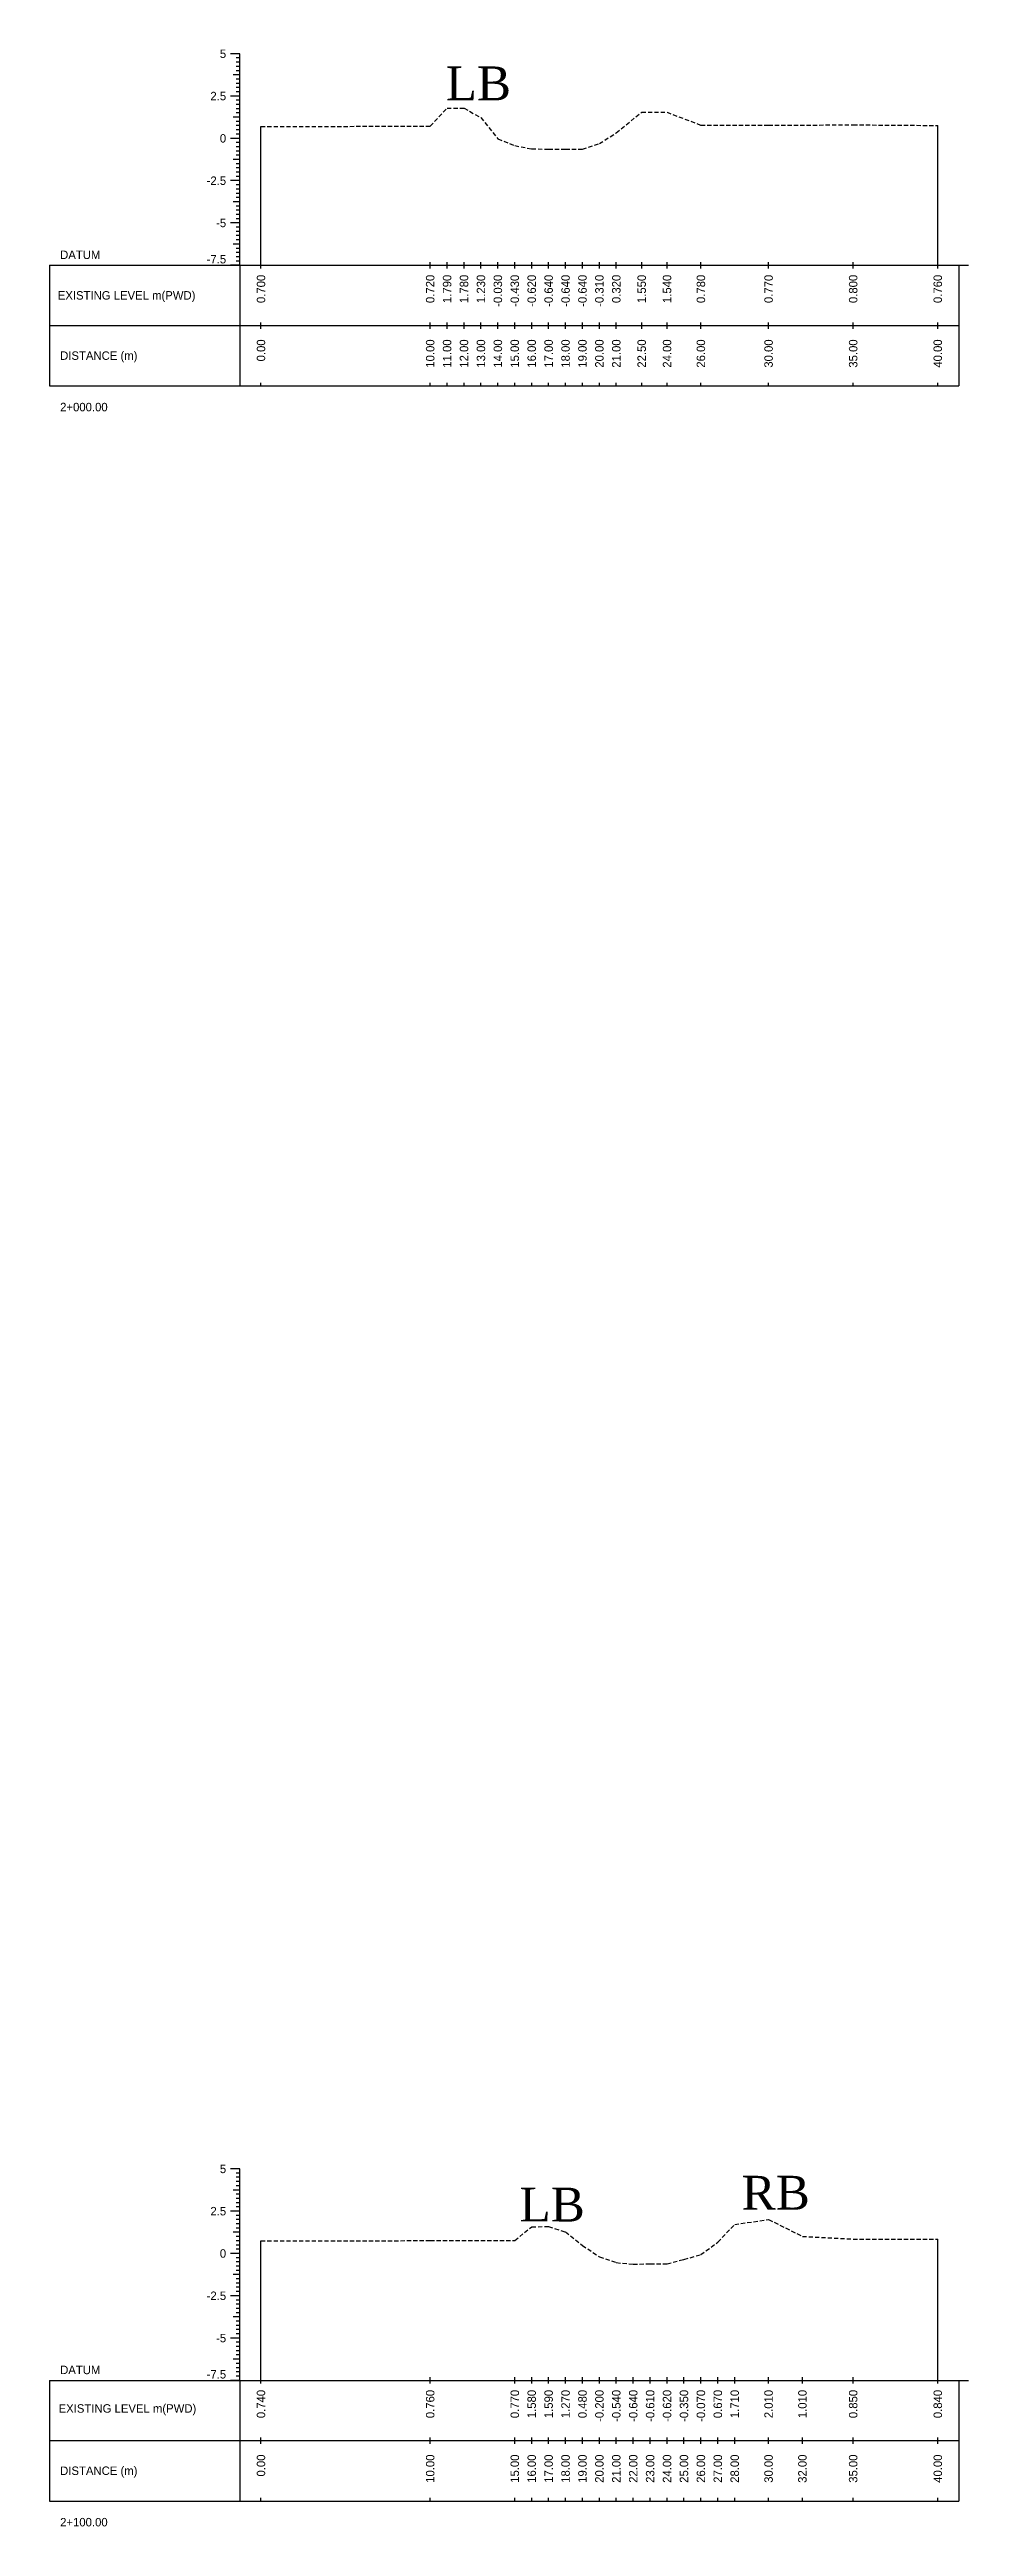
# Model space of a CAD drawing. Header units: inches. Extents: x 2917 to 4535, y -1482 to -1060.
# Drawn here: x 4022.8 to 4077.1, y -1232.3 to -1086 of the extents above; entities that cross this region are included whole.
import ezdxf
from ezdxf.enums import TextEntityAlignment as Align

# ---------------------------------------------------------------- set-up
doc = ezdxf.new("R2010")
doc.units = ezdxf.units.IN
doc.header["$MEASUREMENT"] = 0
doc.linetypes.add('HIDDEN', pattern=[0.375, 0.25, -0.125])
doc.layers.add('CS_Drawing', color=7, linetype='Continuous')
doc.layers.add('GL', color=3, linetype='HIDDEN')
doc.styles.add('romans', font='romans.shx')

msp = doc.modelspace()

# ---------------------------------------------------------------- texts
at = {"char_height": 2, "width": 27.1477, "attachment_point": 1, "style": 'romans'}
for s, insert in [('{\\fTimes New Roman|b0|i0|c0|p18;LB}', (4046.2, -1086.95)), ('{\\fTimes New Roman|b0|i0|c0|p18;RB}', (4063.69, -1211.61)), ('{\\fTimes New Roman|b0|i0|c0|p18;LB}', (4050.56, -1212.31))]:
    msp.add_mtext(s, dxfattribs=dict(at, insert=insert))
at = {"layer": 'CS_Drawing'}
for s, p in [('5', (4033.22, -1086.2)), ('2.5', (4033.22, -1088.7)), ('0', (4033.22, -1091.2)), ('-2.5', (4033.22, -1093.7)), ('-5', (4033.22, -1096.2)), ('5', (4033.22, -1211.2)), ('2.5', (4033.22, -1213.7)), ('0', (4033.22, -1216.2)), ('-2.5', (4033.22, -1218.7)), ('-5', (4033.22, -1221.2))]:
    msp.add_text(s, height=0.5, dxfattribs=at).set_placement(p, align=Align.MIDDLE_RIGHT)
for s, p in [('DATUM', (4023.41, -1098.08)), ('EXISTING LEVEL m(PWD)', (4023.27, -1100.48)), ('DISTANCE (m)', (4023.41, -1104.04)), ('2+000.00', (4023.41, -1107.08)), ('DATUM', (4023.41, -1223.08)), ('EXISTING LEVEL m(PWD)', (4023.32, -1225.36)), ('DISTANCE (m)', (4023.41, -1229.04)), ('2+100.00', (4023.41, -1232.08))]:
    msp.add_text(s, height=0.5, dxfattribs=at).set_placement(p, align=Align.MIDDLE_LEFT)
for p in [(4033.22, -1098.59), (4033.22, -1223.59)]:
    msp.add_text('-7.5', height=0.5, dxfattribs=at).set_placement(p, align=Align.RIGHT)
for s, p in [('0.700', (4035.28, -1099.26)), ('0.720', (4045.28, -1099.26)), ('1.790', (4046.28, -1099.26)), ('1.780', (4047.28, -1099.26)), ('1.230', (4048.28, -1099.26)), ('-0.030', (4049.28, -1099.26)), ('-0.430', (4050.28, -1099.26)), ('-0.620', (4051.28, -1099.26)), ('-0.640', (4052.28, -1099.26)), ('-0.640', (4053.28, -1099.26)), ('-0.640', (4054.28, -1099.26)), ('-0.310', (4055.28, -1099.26)), ('0.320', (4056.28, -1099.26)), ('1.550', (4057.78, -1099.26)), ('1.540', (4059.28, -1099.26)), ('0.780', (4061.28, -1099.26)), ('0.770', (4065.28, -1099.26)), ('0.800', (4070.28, -1099.26)), ('0.760', (4075.28, -1099.26)), ('0.00', (4035.28, -1103.08)), ('10.00', (4045.28, -1103.08)), ('11.00', (4046.28, -1103.08)), ('12.00', (4047.28, -1103.08)), ('13.00', (4048.28, -1103.08)), ('14.00', (4049.28, -1103.08)), ('15.00', (4050.28, -1103.08)), ('16.00', (4051.28, -1103.08)), ('17.00', (4052.28, -1103.08)), ('18.00', (4053.28, -1103.08)), ('19.00', (4054.28, -1103.08)), ('20.00', (4055.28, -1103.08)), ('21.00', (4056.28, -1103.08)), ('22.50', (4057.78, -1103.08)), ('24.00', (4059.28, -1103.08)), ('26.00', (4061.28, -1103.08)), ('30.00', (4065.28, -1103.08)), ('35.00', (4070.28, -1103.08)), ('40.00', (4075.28, -1103.08)), ('0.740', (4035.28, -1224.26)), ('0.760', (4045.28, -1224.26)), ('0.770', (4050.28, -1224.26)), ('1.580', (4051.28, -1224.26)), ('1.590', (4052.28, -1224.26)), ('1.270', (4053.28, -1224.26)), ('0.480', (4054.28, -1224.26)), ('-0.200', (4055.28, -1224.26)), ('-0.540', (4056.28, -1224.26)), ('-0.640', (4057.28, -1224.26)), ('-0.610', (4058.28, -1224.26)), ('-0.620', (4059.28, -1224.26)), ('-0.350', (4060.28, -1224.26)), ('-0.070', (4061.28, -1224.26)), ('0.670', (4062.28, -1224.26)), ('1.710', (4063.28, -1224.26)), ('2.010', (4065.28, -1224.26)), ('1.010', (4067.28, -1224.26)), ('0.850', (4070.28, -1224.26)), ('0.840', (4075.28, -1224.26)), ('0.00', (4035.28, -1228.08)), ('10.00', (4045.28, -1228.08)), ('15.00', (4050.28, -1228.08)), ('16.00', (4051.28, -1228.08)), ('17.00', (4052.28, -1228.08)), ('18.00', (4053.28, -1228.08)), ('19.00', (4054.28, -1228.08)), ('20.00', (4055.28, -1228.08)), ('21.00', (4056.28, -1228.08)), ('22.00', (4057.28, -1228.08)), ('23.00', (4058.28, -1228.08)), ('24.00', (4059.28, -1228.08)), ('25.00', (4060.28, -1228.08)), ('26.00', (4061.28, -1228.08)), ('27.00', (4062.28, -1228.08)), ('28.00', (4063.28, -1228.08)), ('30.00', (4065.28, -1228.08)), ('32.00', (4067.28, -1228.08)), ('35.00', (4070.28, -1228.08)), ('40.00', (4075.28, -1228.08))]:
    msp.add_text(s, height=0.5, rotation=90, dxfattribs=at).set_placement(p, align=Align.MIDDLE_RIGHT)

# ---------------------------------------------------------------- linework, layer by layer
at = {"layer": 'CS_Drawing'}
for p, q in [((4034.03, -1086.2), (4033.47, -1086.2)), ((4034.03, -1086.2), (4033.64, -1086.2)), ((4034.03, -1087.45), (4033.64, -1087.45)), ((4034.03, -1086.2), (4033.81, -1086.2)), ((4034.03, -1086.45), (4033.81, -1086.45)), ((4034.03, -1086.7), (4033.81, -1086.7)), ((4034.03, -1086.95), (4033.81, -1086.95)), ((4034.03, -1087.2), (4033.81, -1087.2)), ((4034.03, -1087.45), (4033.81, -1087.45)), ((4034.03, -1098.7), (4034.03, -1086.2)), ((4034.03, -1088.7), (4033.47, -1088.7)), ((4034.03, -1088.7), (4033.64, -1088.7)), ((4034.03, -1087.7), (4033.81, -1087.7)), ((4034.03, -1087.95), (4033.81, -1087.95)), ((4034.03, -1088.2), (4033.81, -1088.2)), ((4034.03, -1088.45), (4033.81, -1088.45)), ((4034.03, -1088.7), (4033.81, -1088.7)), ((4034.03, -1088.95), (4033.81, -1088.95)), ((4034.03, -1089.95), (4033.64, -1089.95)), ((4034.03, -1089.2), (4033.81, -1089.2)), ((4034.03, -1089.45), (4033.81, -1089.45)), ((4034.03, -1089.7), (4033.81, -1089.7)), ((4034.03, -1089.95), (4033.81, -1089.95)), ((4034.03, -1090.2), (4033.81, -1090.2)), ((4034.03, -1090.45), (4033.81, -1090.45)), ((4035.28, -1098.7), (4035.28, -1090.5)), ((4075.28, -1098.7), (4075.28, -1090.44)), ((4034.03, -1091.2), (4033.47, -1091.2)), ((4034.03, -1091.2), (4033.64, -1091.2)), ((4034.03, -1090.7), (4033.81, -1090.7)), ((4034.03, -1090.95), (4033.81, -1090.95)), ((4034.03, -1091.2), (4033.81, -1091.2)), ((4034.03, -1091.45), (4033.81, -1091.45)), ((4034.03, -1091.7), (4033.81, -1091.7)), ((4034.03, -1091.95), (4033.81, -1091.95)), ((4034.03, -1092.45), (4033.64, -1092.45)), ((4034.03, -1092.2), (4033.81, -1092.2)), ((4034.03, -1092.45), (4033.81, -1092.45)), ((4034.03, -1092.7), (4033.81, -1092.7)), ((4034.03, -1092.95), (4033.81, -1092.95)), ((4034.03, -1093.2), (4033.81, -1093.2)), ((4034.03, -1093.45), (4033.81, -1093.45)), ((4034.03, -1093.7), (4033.47, -1093.7)), ((4034.03, -1093.7), (4033.64, -1093.7)), ((4034.03, -1093.7), (4033.81, -1093.7)), ((4034.03, -1093.95), (4033.81, -1093.95)), ((4034.03, -1094.2), (4033.81, -1094.2)), ((4034.03, -1094.45), (4033.81, -1094.45)), ((4034.03, -1094.7), (4033.81, -1094.7)), ((4034.03, -1096.2), (4033.47, -1096.2)), ((4034.03, -1094.95), (4033.64, -1094.95)), ((4034.03, -1096.2), (4033.64, -1096.2)), ((4034.03, -1094.95), (4033.81, -1094.95)), ((4034.03, -1095.2), (4033.81, -1095.2)), ((4034.03, -1095.45), (4033.81, -1095.45)), ((4034.03, -1095.7), (4033.81, -1095.7)), ((4034.03, -1095.95), (4033.81, -1095.95)), ((4034.03, -1096.2), (4033.81, -1096.2)), ((4034.03, -1097.45), (4033.64, -1097.45)), ((4034.03, -1096.45), (4033.81, -1096.45)), ((4034.03, -1096.7), (4033.81, -1096.7)), ((4034.03, -1096.95), (4033.81, -1096.95)), ((4034.03, -1097.2), (4033.81, -1097.2)), ((4034.03, -1097.45), (4033.81, -1097.45)), ((4034.03, -1097.7), (4033.81, -1097.7)), ((4022.78, -1098.7), (4034.03, -1098.7)), ((4022.78, -1098.7), (4022.78, -1105.83)), ((4034.03, -1098.7), (4033.47, -1098.7)), ((4034.03, -1098.7), (4033.64, -1098.7)), ((4034.03, -1097.95), (4033.81, -1097.95)), ((4034.03, -1098.2), (4033.81, -1098.2)), ((4034.03, -1098.45), (4033.81, -1098.45)), ((4034.03, -1098.7), (4033.81, -1098.7)), ((4034.03, -1098.7), (4076.53, -1098.7)), ((4034.03, -1098.7), (4034.03, -1105.83)), ((4035.28, -1098.89), (4035.28, -1098.51)), ((4045.28, -1098.89), (4045.28, -1098.51)), ((4046.28, -1098.89), (4046.28, -1098.51)), ((4047.28, -1098.89), (4047.28, -1098.51)), ((4048.28, -1098.89), (4048.28, -1098.51)), ((4049.28, -1098.89), (4049.28, -1098.51)), ((4050.28, -1098.89), (4050.28, -1098.51)), ((4051.28, -1098.89), (4051.28, -1098.51)), ((4052.28, -1098.89), (4052.28, -1098.51)), ((4053.28, -1098.89), (4053.28, -1098.51)), ((4054.28, -1098.89), (4054.28, -1098.51)), ((4055.28, -1098.89), (4055.28, -1098.51)), ((4056.28, -1098.89), (4056.28, -1098.51)), ((4057.78, -1098.89), (4057.78, -1098.51)), ((4059.28, -1098.89), (4059.28, -1098.51)), ((4061.28, -1098.89), (4061.28, -1098.51)), ((4065.28, -1098.89), (4065.28, -1098.51)), ((4070.28, -1098.89), (4070.28, -1098.51)), ((4075.28, -1098.89), (4075.28, -1098.51)), ((4076.53, -1098.7), (4077.1, -1098.7)), ((4076.53, -1098.7), (4076.93, -1098.7)), ((4076.53, -1098.7), (4076.76, -1098.7)), ((4076.53, -1098.7), (4076.53, -1105.83)), ((4035.28, -1102.45), (4035.28, -1102.08)), ((4045.28, -1102.45), (4045.28, -1102.08)), ((4046.28, -1102.45), (4046.28, -1102.08)), ((4047.28, -1102.45), (4047.28, -1102.08)), ((4048.28, -1102.45), (4048.28, -1102.08)), ((4049.28, -1102.45), (4049.28, -1102.08)), ((4050.28, -1102.45), (4050.28, -1102.08)), ((4051.28, -1102.45), (4051.28, -1102.08)), ((4052.28, -1102.45), (4052.28, -1102.08)), ((4053.28, -1102.45), (4053.28, -1102.08)), ((4054.28, -1102.45), (4054.28, -1102.08)), ((4055.28, -1102.45), (4055.28, -1102.08)), ((4056.28, -1102.45), (4056.28, -1102.08)), ((4057.78, -1102.45), (4057.78, -1102.08)), ((4059.28, -1102.45), (4059.28, -1102.08)), ((4061.28, -1102.45), (4061.28, -1102.08)), ((4065.28, -1102.45), (4065.28, -1102.08)), ((4070.28, -1102.45), (4070.28, -1102.08)), ((4075.28, -1102.45), (4075.28, -1102.08)), ((4022.78, -1102.26), (4034.03, -1102.26)), ((4034.03, -1102.26), (4076.53, -1102.26)), ((4034.03, -1102.26), (4076.53, -1102.26)), ((4022.78, -1105.83), (4034.03, -1105.83)), ((4034.03, -1105.83), (4076.53, -1105.83)), ((4035.28, -1105.83), (4035.28, -1105.64)), ((4045.28, -1105.83), (4045.28, -1105.64)), ((4046.28, -1105.83), (4046.28, -1105.64)), ((4047.28, -1105.83), (4047.28, -1105.64)), ((4048.28, -1105.83), (4048.28, -1105.64)), ((4049.28, -1105.83), (4049.28, -1105.64)), ((4050.28, -1105.83), (4050.28, -1105.64)), ((4051.28, -1105.83), (4051.28, -1105.64)), ((4052.28, -1105.83), (4052.28, -1105.64)), ((4053.28, -1105.83), (4053.28, -1105.64)), ((4054.28, -1105.83), (4054.28, -1105.64)), ((4055.28, -1105.83), (4055.28, -1105.64)), ((4056.28, -1105.83), (4056.28, -1105.64)), ((4057.78, -1105.83), (4057.78, -1105.64)), ((4059.28, -1105.83), (4059.28, -1105.64)), ((4061.28, -1105.83), (4061.28, -1105.64)), ((4065.28, -1105.83), (4065.28, -1105.64)), ((4070.28, -1105.83), (4070.28, -1105.64)), ((4075.28, -1105.83), (4075.28, -1105.64)), ((4034.03, -1211.2), (4033.47, -1211.2)), ((4034.03, -1211.2), (4033.64, -1211.2)), ((4034.03, -1211.2), (4033.81, -1211.2)), ((4034.03, -1211.45), (4033.81, -1211.45)), ((4034.03, -1211.7), (4033.81, -1211.7)), ((4034.03, -1211.95), (4033.81, -1211.95)), ((4034.03, -1223.7), (4034.03, -1211.2)), ((4034.03, -1212.45), (4033.64, -1212.45)), ((4034.03, -1212.2), (4033.81, -1212.2)), ((4034.03, -1212.45), (4033.81, -1212.45)), ((4034.03, -1212.7), (4033.81, -1212.7)), ((4034.03, -1212.95), (4033.81, -1212.95)), ((4034.03, -1213.2), (4033.81, -1213.2)), ((4034.03, -1213.45), (4033.81, -1213.45)), ((4034.03, -1213.7), (4033.47, -1213.7)), ((4034.03, -1213.7), (4033.64, -1213.7)), ((4034.03, -1214.95), (4033.64, -1214.95)), ((4034.03, -1213.7), (4033.81, -1213.7)), ((4034.03, -1213.95), (4033.81, -1213.95)), ((4034.03, -1214.2), (4033.81, -1214.2)), ((4034.03, -1214.45), (4033.81, -1214.45)), ((4034.03, -1214.7), (4033.81, -1214.7)), ((4034.03, -1214.95), (4033.81, -1214.95)), ((4034.03, -1216.2), (4033.47, -1216.2)), ((4034.03, -1216.2), (4033.64, -1216.2)), ((4034.03, -1215.2), (4033.81, -1215.2)), ((4034.03, -1215.45), (4033.81, -1215.45)), ((4034.03, -1215.7), (4033.81, -1215.7)), ((4034.03, -1215.95), (4033.81, -1215.95)), ((4034.03, -1216.2), (4033.81, -1216.2)), ((4035.28, -1223.7), (4035.28, -1215.46)), ((4075.28, -1223.7), (4075.28, -1215.36)), ((4034.03, -1217.45), (4033.64, -1217.45)), ((4034.03, -1216.45), (4033.81, -1216.45)), ((4034.03, -1216.7), (4033.81, -1216.7)), ((4034.03, -1216.95), (4033.81, -1216.95)), ((4034.03, -1217.2), (4033.81, -1217.2)), ((4034.03, -1217.45), (4033.81, -1217.45)), ((4034.03, -1217.7), (4033.81, -1217.7)), ((4034.03, -1218.7), (4033.47, -1218.7)), ((4034.03, -1218.7), (4033.64, -1218.7)), ((4034.03, -1217.95), (4033.81, -1217.95)), ((4034.03, -1218.2), (4033.81, -1218.2)), ((4034.03, -1218.45), (4033.81, -1218.45)), ((4034.03, -1218.7), (4033.81, -1218.7)), ((4034.03, -1218.95), (4033.81, -1218.95)), ((4034.03, -1219.2), (4033.81, -1219.2)), ((4034.03, -1219.95), (4033.64, -1219.95)), ((4034.03, -1219.45), (4033.81, -1219.45)), ((4034.03, -1219.7), (4033.81, -1219.7)), ((4034.03, -1219.95), (4033.81, -1219.95)), ((4034.03, -1220.2), (4033.81, -1220.2)), ((4034.03, -1220.45), (4033.81, -1220.45)), ((4034.03, -1220.7), (4033.81, -1220.7)), ((4034.03, -1221.2), (4033.47, -1221.2)), ((4034.03, -1221.2), (4033.64, -1221.2)), ((4034.03, -1220.95), (4033.81, -1220.95)), ((4034.03, -1221.2), (4033.81, -1221.2)), ((4034.03, -1221.45), (4033.81, -1221.45)), ((4034.03, -1221.7), (4033.81, -1221.7)), ((4034.03, -1221.95), (4033.81, -1221.95)), ((4034.03, -1222.2), (4033.81, -1222.2)), ((4022.78, -1223.7), (4034.03, -1223.7)), ((4022.78, -1223.7), (4022.78, -1230.83)), ((4034.03, -1223.7), (4033.47, -1223.7)), ((4034.03, -1222.45), (4033.64, -1222.45)), ((4034.03, -1223.7), (4033.64, -1223.7)), ((4034.03, -1222.45), (4033.81, -1222.45)), ((4034.03, -1222.7), (4033.81, -1222.7)), ((4034.03, -1222.95), (4033.81, -1222.95)), ((4034.03, -1223.2), (4033.81, -1223.2)), ((4034.03, -1223.45), (4033.81, -1223.45)), ((4034.03, -1223.7), (4033.81, -1223.7)), ((4034.03, -1223.7), (4076.53, -1223.7)), ((4034.03, -1223.7), (4034.03, -1230.83)), ((4035.28, -1223.89), (4035.28, -1223.51)), ((4045.28, -1223.89), (4045.28, -1223.51)), ((4050.28, -1223.89), (4050.28, -1223.51)), ((4051.28, -1223.89), (4051.28, -1223.51)), ((4052.28, -1223.89), (4052.28, -1223.51)), ((4053.28, -1223.89), (4053.28, -1223.51)), ((4054.28, -1223.89), (4054.28, -1223.51)), ((4055.28, -1223.89), (4055.28, -1223.51)), ((4056.28, -1223.89), (4056.28, -1223.51)), ((4057.28, -1223.89), (4057.28, -1223.51)), ((4058.28, -1223.89), (4058.28, -1223.51)), ((4059.28, -1223.89), (4059.28, -1223.51)), ((4060.28, -1223.89), (4060.28, -1223.51)), ((4061.28, -1223.89), (4061.28, -1223.51)), ((4062.28, -1223.89), (4062.28, -1223.51)), ((4063.28, -1223.89), (4063.28, -1223.51)), ((4065.28, -1223.89), (4065.28, -1223.51)), ((4067.28, -1223.89), (4067.28, -1223.51)), ((4070.28, -1223.89), (4070.28, -1223.51)), ((4075.28, -1223.89), (4075.28, -1223.51)), ((4076.53, -1223.7), (4077.1, -1223.7)), ((4076.53, -1223.7), (4076.93, -1223.7)), ((4076.53, -1223.7), (4076.76, -1223.7)), ((4076.53, -1223.7), (4076.53, -1230.83)), ((4022.78, -1227.26), (4034.03, -1227.26)), ((4034.03, -1227.26), (4076.53, -1227.26)), ((4034.03, -1227.26), (4076.53, -1227.26)), ((4035.28, -1227.45), (4035.28, -1227.08)), ((4045.28, -1227.45), (4045.28, -1227.08)), ((4050.28, -1227.45), (4050.28, -1227.08)), ((4051.28, -1227.45), (4051.28, -1227.08)), ((4052.28, -1227.45), (4052.28, -1227.08)), ((4053.28, -1227.45), (4053.28, -1227.08)), ((4054.28, -1227.45), (4054.28, -1227.08)), ((4055.28, -1227.45), (4055.28, -1227.08)), ((4056.28, -1227.45), (4056.28, -1227.08)), ((4057.28, -1227.45), (4057.28, -1227.08)), ((4058.28, -1227.45), (4058.28, -1227.08)), ((4059.28, -1227.45), (4059.28, -1227.08)), ((4060.28, -1227.45), (4060.28, -1227.08)), ((4061.28, -1227.45), (4061.28, -1227.08)), ((4062.28, -1227.45), (4062.28, -1227.08)), ((4063.28, -1227.45), (4063.28, -1227.08)), ((4065.28, -1227.45), (4065.28, -1227.08)), ((4067.28, -1227.45), (4067.28, -1227.08)), ((4070.28, -1227.45), (4070.28, -1227.08)), ((4075.28, -1227.45), (4075.28, -1227.08)), ((4022.78, -1230.83), (4034.03, -1230.83)), ((4034.03, -1230.83), (4076.53, -1230.83)), ((4035.28, -1230.83), (4035.28, -1230.64)), ((4045.28, -1230.83), (4045.28, -1230.64)), ((4050.28, -1230.83), (4050.28, -1230.64)), ((4051.28, -1230.83), (4051.28, -1230.64)), ((4052.28, -1230.83), (4052.28, -1230.64)), ((4053.28, -1230.83), (4053.28, -1230.64)), ((4054.28, -1230.83), (4054.28, -1230.64)), ((4055.28, -1230.83), (4055.28, -1230.64)), ((4056.28, -1230.83), (4056.28, -1230.64)), ((4057.28, -1230.83), (4057.28, -1230.64)), ((4058.28, -1230.83), (4058.28, -1230.64)), ((4059.28, -1230.83), (4059.28, -1230.64)), ((4060.28, -1230.83), (4060.28, -1230.64)), ((4061.28, -1230.83), (4061.28, -1230.64)), ((4062.28, -1230.83), (4062.28, -1230.64)), ((4063.28, -1230.83), (4063.28, -1230.64)), ((4065.28, -1230.83), (4065.28, -1230.64)), ((4067.28, -1230.83), (4067.28, -1230.64)), ((4070.28, -1230.83), (4070.28, -1230.64)), ((4075.28, -1230.83), (4075.28, -1230.64))]:
    msp.add_line(p, q, dxfattribs=at)
at = {"layer": 'GL'}
for points in [[(4035.28, -1090.5), (4045.28, -1090.48), (4046.28, -1089.41), (4047.28, -1089.42), (4048.28, -1089.97), (4049.28, -1091.23), (4050.28, -1091.63), (4051.28, -1091.82), (4052.28, -1091.84), (4053.28, -1091.84), (4054.28, -1091.84), (4055.28, -1091.51), (4056.28, -1090.88), (4057.78, -1089.65), (4059.28, -1089.66), (4061.28, -1090.42), (4065.28, -1090.43), (4070.28, -1090.4), (4075.28, -1090.44)], [(4035.28, -1215.46), (4045.28, -1215.44), (4050.28, -1215.43), (4051.28, -1214.62), (4052.28, -1214.61), (4053.28, -1214.93), (4054.28, -1215.72), (4055.28, -1216.4), (4056.28, -1216.74), (4057.28, -1216.84), (4058.28, -1216.81), (4059.28, -1216.82), (4060.28, -1216.55), (4061.28, -1216.27), (4062.28, -1215.53), (4063.28, -1214.49), (4065.28, -1214.19), (4067.28, -1215.19), (4070.28, -1215.35), (4075.28, -1215.36)]]:
    msp.add_lwpolyline(points, dxfattribs=at)

msp.set_redraw_order([(e.dxf.handle, doc.entitydb.next_handle()) for e in msp.query("TEXT MTEXT ATTDEF DIMENSION ARC_DIMENSION")])  # texts and dimensions are drawn at this point

doc.saveas('drawing.dxf')
